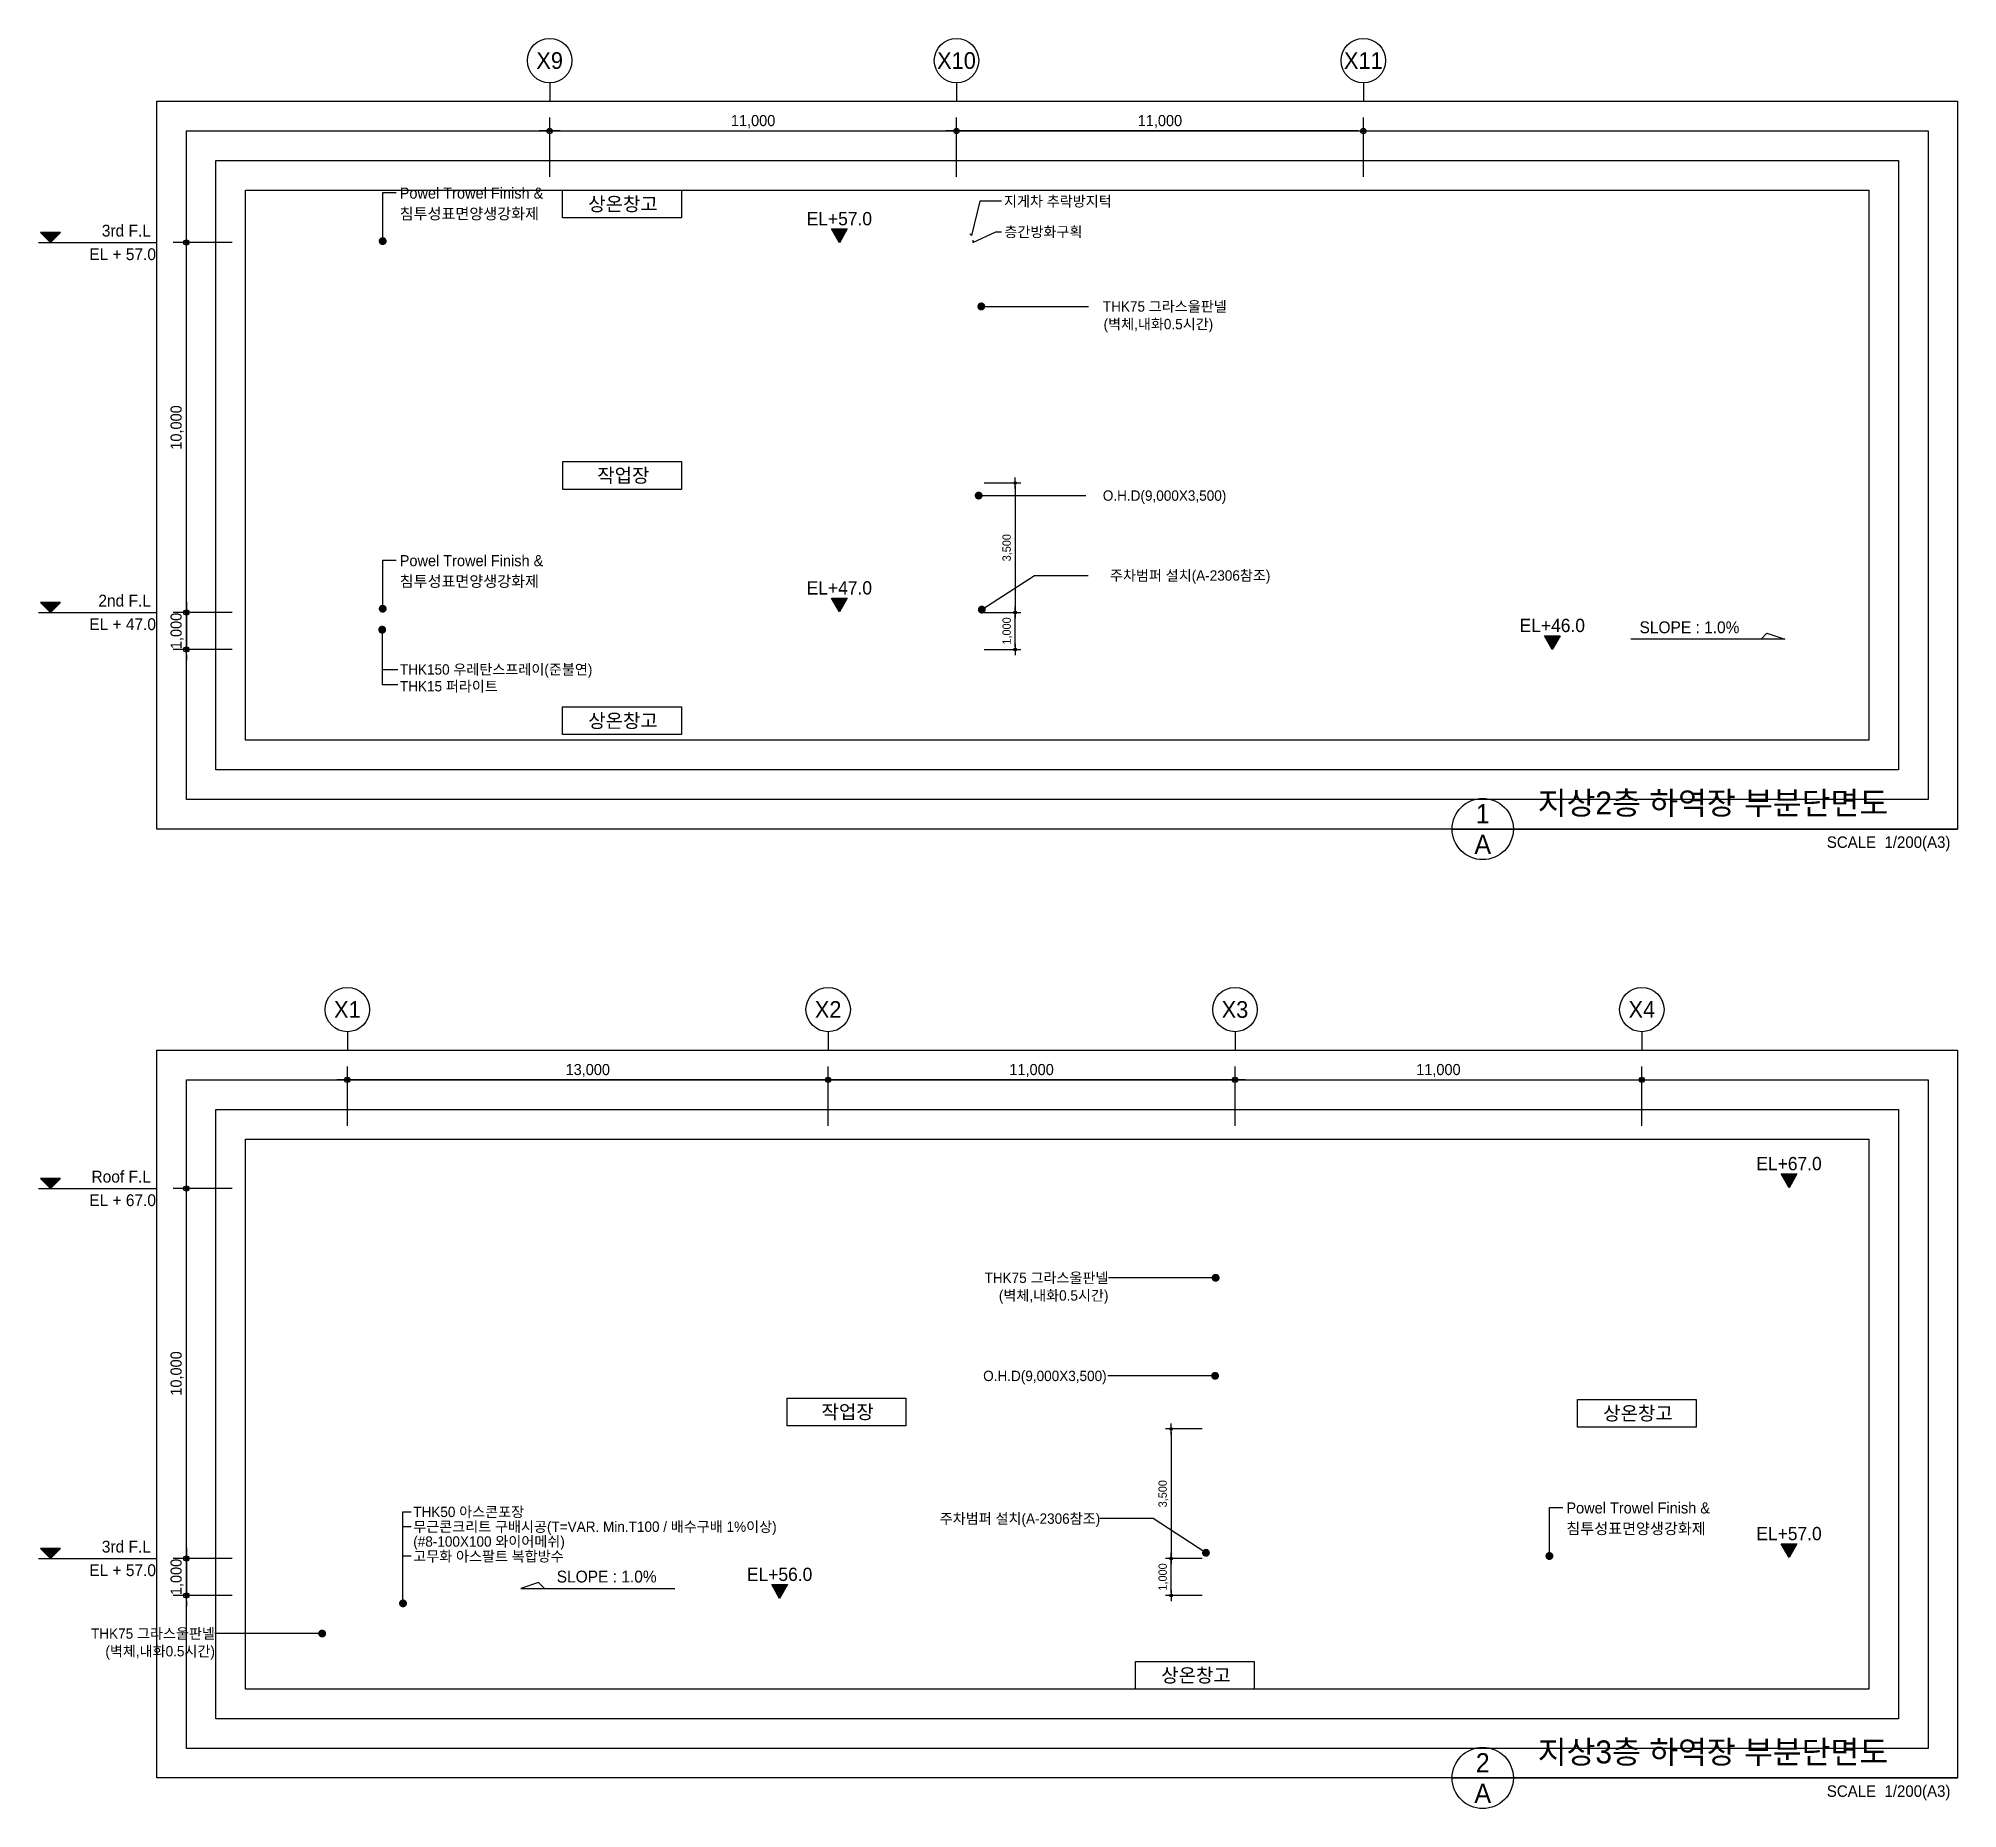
# Model space of a CAD drawing. Header units: millimetres. Extents: x 12103 to 165139, y 2913 to 53520.
# Drawn here: x 96103 to 147995, y 5672 to 53520 of the extents above; entities that cross this region are included whole.
import ezdxf
from ezdxf.enums import TextEntityAlignment as Align

# ---------------------------------------------------------------- set-up
doc = ezdxf.new("R2010")
doc.units = ezdxf.units.MM
for name, color, linetype in [('$ZCDB_AUDIT_GENERATED_600D18', 7, 'Continuous'), ('4A.TEC TEXT', 7, 'Continuous'), ('4A.TEC TEXT 2', 3, 'Continuous'), ('4A.TEC 심볼', 7, 'Continuous'), ('MK', 7, 'Continuous'), ('㈜SE&C DIM', 7, 'Continuous'), ('㈜SE&C TEXT 1', 3, 'Continuous'), ('㈜SE&C 벽체 3', 4, 'Continuous'), ('㈜SE&C 심볼', 7, 'Continuous')]:
    doc.layers.add(name, color=color, linetype=linetype)
doc.layers.add('DEFPOINT', color=135, linetype='Continuous', plot=False)
doc.styles.add('ARTINT-A1.$0$돋움', font='')
doc.styles.add('GHS', font='malgun.ttf')
doc.styles.add('나눔고딕', font='')
doc.styles.add('돋움', font='')
doc.styles.add('돋음체', font='')
doc.styles.add('울릉도L', font='')
doc.styles.get('ARTINT-A1.$0$돋움').set_extended_font_data('Dotum')
doc.styles.get('나눔고딕').set_extended_font_data('Dotum')
doc.styles.get('돋움').set_extended_font_data('Dotum')
doc.styles.get('돋음체').set_extended_font_data('Dotum')
doc.styles.get('울릉도L').set_extended_font_data('Dotum')
doc.dimstyles.new('DIM_600(외부치수)', dxfattribs={"dimscale": 400, "dimtxt": 3.3, "dimasz": 1, "dimexe": 2, "dimexo": 2, "dimgap": 1, "dimtad": 1, "dimdec": 0, "dimdsep": 46, "dimlunit": 6, "dimtxsty": '나눔고딕', "dimblk1": 'DIMDOT', "dimblk2": 'DIMDOT', "dimsah": 1, "dimcen": 2.5, "dimdle": 1.5, "dimclrd": 8, "dimclre": 8, "dimclrt": 3, "dimadec": 0, "dimazin": 0, "dimtfac": 1, "dimtdec": 0, "dimtix": 1, "dimtmove": 2, "dimatfit": 3, "dimldrblk": 'DIMDOT', "dimfxl": 1, "dimtvp": 1, "dimtolj": 1, "dimtzin": 0, "dimarcsym": 0})

msp = doc.modelspace()

# ---------------------------------------------------------------- texts
at = {"layer": '4A.TEC TEXT', "color": 3, "style": '돋음체'}
for s, p in [('상온창고', (111910.09, 49045)), ('작업장', (111918.42, 41706.02)), ('상온창고', (111910.09, 35076.09)), ('작업장', (117981.98, 16394.26)), ('상온창고', (139352.6, 16358.68)), ('상온창고', (127401.96, 9275))]:
    msp.add_text(s, height=375, dxfattribs=at).set_placement(p, align=Align.MIDDLE_CENTER)
at = {"layer": '4A.TEC TEXT', "style": '돋움'}
for s, p in [('지게차 추락방지턱', (122210.14, 49116.5)), ('층간방화구획', (122222.31, 48290.48)), ('THK150 우레탄스프레이(준불연)', (105877.77, 36463.04)), ('THK15 퍼라이트', (105877.77, 36008.82))]:
    msp.add_text(s, height=280, dxfattribs=at).set_placement(p, align=Align.MIDDLE_LEFT)
for s, p in [('THK75 그라스울판넬', (128234.04, 46274.96)), ('(벽체,내화0.5시간)', (127867.04, 45797.69)), ('O.H.D(9,000X3,500)', (128221.89, 41162.77, -104062.5)), ('주차범퍼 설치(A-2306참조)', (129413.25, 39002.77, -104062.5)), ('THK75 그라스울판넬', (125034.84, 20019.23)), ('(벽체,내화0.5시간)', (125034.84, 19541.96)), ('O.H.D(9,000X3,500)', (124986.75, 17368.01, -104062.5)), ('주차범퍼 설치(A-2306참조)', (124811.78, 13510.49, 50000)), ('THK75 그라스울판넬', (100876.66, 10403.4)), ('(벽체,내화0.5시간)', (100876.66, 9926.13))]:
    msp.add_text(s, height=280, dxfattribs=at).set_placement(p, align=Align.MIDDLE_RIGHT)
at = {"layer": '4A.TEC TEXT 2', "color": 3, "style": '나눔고딕'}
for s, p in [('지상2층 하역장 부분단면도', (136641.36, 32357)), ('지상3층 하역장 부분단면도', (136641.36, 6707))]:
    msp.add_text(s, height=621, dxfattribs=at).set_placement(p, align=Align.BOTTOM_LEFT)
for s, p in [('1', (135155.58, 32564)), ('A', (135155.58, 31736)), ('2', (135155.58, 6914)), ('A', (135155.58, 6086))]:
    msp.add_text(s, height=517.5, dxfattribs=at).set_placement(p, align=Align.MIDDLE)
for p in [(147800.59, 31546.72), (147800.59, 5896.72)]:
    msp.add_text('SCALE  1/200(A3)', height=310.5, dxfattribs=at).set_placement(p, align=Align.BOTTOM_RIGHT)
at = {"layer": 'MK', "style": '돋움'}
for p in [(139393.93, 37442.43), (110117.88, 11783.59)]:
    msp.add_text('SLOPE : 1.0%%%', height=320.229, dxfattribs=at).set_placement(p)
at = {"layer": '㈜SE&C TEXT 1', "style": '돋움'}
for s, p in [('EL+57.0', (117759.14, 48467.6)), ('EL+47.0', (117759.14, 38488.17)), ('EL+46.0', (137036.28, 37473.64)), ('EL+67.0', (143437.09, 22926.16)), ('EL+57.0', (143437.09, 12926.16)), ('EL+56.0', (116144.39, 11824.42))]:
    msp.add_text(s, height=359.847, dxfattribs=at).set_placement(p, align=Align.CENTER)
at = {"layer": '㈜SE&C 심볼', "style": 'ARTINT-A1.$0$돋움'}
for s, p in [('3rd F.L', (99144.89, 48163.44)), ('EL + 57.0', (99282.57, 47526.27)), ('2nd F.L', (99144.89, 38163.44)), ('EL + 47.0', (99282.57, 37526.27)), ('Roof F.L', (99144.89, 22593.44)), ('EL + 67.0', (99282.57, 21956.27)), ('3rd F.L', (99144.89, 12593.44)), ('EL + 57.0', (99282.57, 11956.27))]:
    msp.add_text(s, height=320.229, dxfattribs=at).set_placement(p, align=Align.RIGHT)

# ---------------------------------------------------------------- blocks, each defined once
blk = doc.blocks.new('DIMDOT')
at = {"color": 0}
blk.add_line((-2, 0), (2, 0), dxfattribs=at)
for radius in [0.5, 0.25]:
    blk.add_circle((0, 0), radius, dxfattribs=at)
blk = doc.blocks.new('*D12')
at = {"layer": '$ZCDB_AUDIT_GENERATED_600D18', "color": 8, "lineweight": -2, "transparency": 16777216}
for p, q in [((109927, 49780), (109927, 51380)), ((120927, 49780), (120927, 51380)), ((110071, 51020), (120783, 51020))]:
    blk.add_line(p, q, dxfattribs=at)
at = {"layer": 'Defpoints', "color": 0, "transparency": 16777216}
for p in [(120927, 51020), (109927, 49420), (120927, 49420)]:
    blk.add_point(p, dxfattribs=at)
at = {"layer": '$ZCDB_AUDIT_GENERATED_600D18', "color": 8, "lineweight": -2, "transparency": 16777216, "xscale": 144, "yscale": 144, "zscale": 144, "rotation": 180}
blk.add_blockref('DIMDOT', (109927, 51020), dxfattribs=at)
at = {"layer": '$ZCDB_AUDIT_GENERATED_600D18', "color": 8, "lineweight": -2, "transparency": 16777216, "xscale": 144, "yscale": 144, "zscale": 144}
blk.add_blockref('DIMDOT', (120927, 51020), dxfattribs=at)
at = {"layer": '$ZCDB_AUDIT_GENERATED_600D18', "color": 3, "transparency": 16777216, "insert": (115427, 51271), "char_height": 300, "attachment_point": 5, "style": '나눔고딕'}
blk.add_mtext('\\A1;11,000', dxfattribs=at)
blk = doc.blocks.new('ccs122')
at = {"layer": '4A.TEC 심볼'}
blk.add_line((0, 8), (0, 3), dxfattribs=at)
blk.add_circle((0, 14), 6, dxfattribs=at)
at = {"layer": '4A.TEC TEXT 2', "color": 3, "style": 'GHS'}
blk.add_attdef('NO', text='', height=4.5, dxfattribs=at).set_placement((-0.01, 14.02), align=Align.MIDDLE_CENTER)
blk = doc.blocks.new('*D13')
at = {"layer": '$ZCDB_AUDIT_GENERATED_600D18', "color": 8, "lineweight": -2, "transparency": 16777216}
for p, q in [((104457, 24130), (104457, 25730)), ((117457, 24130), (117457, 25730)), ((117313, 25370), (104601, 25370))]:
    blk.add_line(p, q, dxfattribs=at)
at = {"layer": 'Defpoints', "color": 0, "transparency": 16777216}
for p in [(104457, 25370), (104457, 23770), (117457, 23770)]:
    blk.add_point(p, dxfattribs=at)
at = {"layer": '$ZCDB_AUDIT_GENERATED_600D18', "color": 8, "lineweight": -2, "transparency": 16777216, "xscale": 144, "yscale": 144, "zscale": 144, "rotation": 180}
blk.add_blockref('DIMDOT', (104457, 25370), dxfattribs=at)
at = {"layer": '$ZCDB_AUDIT_GENERATED_600D18', "color": 8, "lineweight": -2, "transparency": 16777216, "xscale": 144, "yscale": 144, "zscale": 144}
blk.add_blockref('DIMDOT', (117457, 25370), dxfattribs=at)
at = {"layer": '$ZCDB_AUDIT_GENERATED_600D18', "color": 3, "transparency": 16777216, "insert": (110957, 25621), "char_height": 300, "attachment_point": 5, "style": '나눔고딕'}
blk.add_mtext('\\A1;13,000', dxfattribs=at)
blk = doc.blocks.new('*D14')
at = {"layer": '$ZCDB_AUDIT_GENERATED_600D18', "color": 8, "lineweight": -2, "transparency": 16777216}
for p, q in [((117457, 24130), (117457, 25730)), ((128457, 24130), (128457, 25730)), ((128313, 25370), (117601, 25370))]:
    blk.add_line(p, q, dxfattribs=at)
at = {"layer": 'Defpoints', "color": 0, "transparency": 16777216}
for p in [(117457, 25370), (117457, 23770), (128457, 23770)]:
    blk.add_point(p, dxfattribs=at)
at = {"layer": '$ZCDB_AUDIT_GENERATED_600D18', "color": 8, "lineweight": -2, "transparency": 16777216, "xscale": 144, "yscale": 144, "zscale": 144, "rotation": 180}
blk.add_blockref('DIMDOT', (117457, 25370), dxfattribs=at)
at = {"layer": '$ZCDB_AUDIT_GENERATED_600D18', "color": 8, "lineweight": -2, "transparency": 16777216, "xscale": 144, "yscale": 144, "zscale": 144}
blk.add_blockref('DIMDOT', (128457, 25370), dxfattribs=at)
at = {"layer": '$ZCDB_AUDIT_GENERATED_600D18', "color": 3, "transparency": 16777216, "insert": (122957, 25621), "char_height": 300, "attachment_point": 5, "style": '나눔고딕'}
blk.add_mtext('\\A1;11,000', dxfattribs=at)
blk = doc.blocks.new('*D15')
at = {"layer": '$ZCDB_AUDIT_GENERATED_600D18', "color": 8, "lineweight": -2, "transparency": 16777216}
for p, q in [((128457, 24130), (128457, 25730)), ((139457, 24130), (139457, 25730)), ((128601, 25370), (139313, 25370))]:
    blk.add_line(p, q, dxfattribs=at)
at = {"layer": 'Defpoints', "color": 0, "transparency": 16777216}
for p in [(139457, 25370), (128457, 23770), (139457, 23770)]:
    blk.add_point(p, dxfattribs=at)
at = {"layer": '$ZCDB_AUDIT_GENERATED_600D18', "color": 8, "lineweight": -2, "transparency": 16777216, "xscale": 144, "yscale": 144, "zscale": 144, "rotation": 180}
blk.add_blockref('DIMDOT', (128457, 25370), dxfattribs=at)
at = {"layer": '$ZCDB_AUDIT_GENERATED_600D18', "color": 8, "lineweight": -2, "transparency": 16777216, "xscale": 144, "yscale": 144, "zscale": 144}
blk.add_blockref('DIMDOT', (139457, 25370), dxfattribs=at)
at = {"layer": '$ZCDB_AUDIT_GENERATED_600D18', "color": 3, "transparency": 16777216, "insert": (133957, 25621), "char_height": 300, "attachment_point": 5, "style": '나눔고딕'}
blk.add_mtext('\\A1;11,000', dxfattribs=at)
blk = doc.blocks.new('*D23')
at = {"layer": '$ZCDB_AUDIT_GENERATED_600D18', "color": 8, "lineweight": -2, "transparency": 16777216}
for p, q in [((101345, 48003), (99745, 48003)), ((100105, 38147), (100105, 47859)), ((101345, 38003), (99745, 38003))]:
    blk.add_line(p, q, dxfattribs=at)
at = {"layer": 'Defpoints', "color": 0, "transparency": 16777216}
for p in [(100105, 48003), (101705, 48003), (101705, 38003)]:
    blk.add_point(p, dxfattribs=at)
at = {"layer": '$ZCDB_AUDIT_GENERATED_600D18', "color": 8, "lineweight": -2, "transparency": 16777216, "xscale": 144, "yscale": 144, "zscale": 144}
for p, rotation in [((100105, 48003), 90), ((100105, 38003), 270)]:
    blk.add_blockref('DIMDOT', p, dxfattribs=dict(at, rotation=rotation))
at = {"layer": '$ZCDB_AUDIT_GENERATED_600D18', "color": 3, "transparency": 16777216, "insert": (99854, 43003), "char_height": 300, "attachment_point": 5, "rotation": 90, "style": '나눔고딕'}
blk.add_mtext('\\A1;10,000', dxfattribs=at)
blk = doc.blocks.new('*D24')
at = {"layer": '$ZCDB_AUDIT_GENERATED_600D18', "color": 8, "lineweight": -2, "transparency": 16777216}
for p, q in [((101345, 38003), (99745, 38003)), ((100105, 38147), (100105, 38291)), ((100105, 38003), (100105, 37003)), ((101345, 37003), (99745, 37003)), ((100105, 36859), (100105, 36715))]:
    blk.add_line(p, q, dxfattribs=at)
at = {"layer": 'Defpoints', "color": 0, "transparency": 16777216}
for p in [(101705, 38003), (100105, 37003), (101705, 37003)]:
    blk.add_point(p, dxfattribs=at)
at = {"layer": '$ZCDB_AUDIT_GENERATED_600D18', "color": 8, "lineweight": -2, "transparency": 16777216, "xscale": 144, "yscale": 144, "zscale": 144}
for p, rotation in [((100105, 38003), 270), ((100105, 37003), 90)]:
    blk.add_blockref('DIMDOT', p, dxfattribs=dict(at, rotation=rotation))
at = {"layer": '$ZCDB_AUDIT_GENERATED_600D18', "color": 3, "transparency": 16777216, "insert": (99854, 37503), "char_height": 300, "attachment_point": 5, "rotation": 90, "style": '나눔고딕'}
blk.add_mtext('\\A1;1,000', dxfattribs=at)
blk = doc.blocks.new('*D25')
at = {"layer": '$ZCDB_AUDIT_GENERATED_600D18', "color": 8, "lineweight": -2, "transparency": 16777216}
for p, q in [((101345, 22433), (99745, 22433)), ((100105, 12577), (100105, 22289)), ((101345, 12433), (99745, 12433))]:
    blk.add_line(p, q, dxfattribs=at)
at = {"layer": 'Defpoints', "color": 0, "transparency": 16777216}
for p in [(100105, 22433), (101705, 22433), (101705, 12433)]:
    blk.add_point(p, dxfattribs=at)
at = {"layer": '$ZCDB_AUDIT_GENERATED_600D18', "color": 8, "lineweight": -2, "transparency": 16777216, "xscale": 144, "yscale": 144, "zscale": 144}
for p, rotation in [((100105, 22433), 90), ((100105, 12433), 270)]:
    blk.add_blockref('DIMDOT', p, dxfattribs=dict(at, rotation=rotation))
at = {"layer": '$ZCDB_AUDIT_GENERATED_600D18', "color": 3, "transparency": 16777216, "insert": (99854, 17433), "char_height": 300, "attachment_point": 5, "rotation": 90, "style": '나눔고딕'}
blk.add_mtext('\\A1;10,000', dxfattribs=at)
blk = doc.blocks.new('*D26')
at = {"layer": '$ZCDB_AUDIT_GENERATED_600D18', "color": 8, "lineweight": -2, "transparency": 16777216}
for p, q in [((100105, 12577), (100105, 12721)), ((101345, 12433), (99745, 12433)), ((100105, 12433), (100105, 11433)), ((101345, 11433), (99745, 11433)), ((100105, 11289), (100105, 11145))]:
    blk.add_line(p, q, dxfattribs=at)
at = {"layer": 'Defpoints', "color": 0, "transparency": 16777216}
for p in [(101705, 12433), (100105, 11433), (101705, 11433)]:
    blk.add_point(p, dxfattribs=at)
at = {"layer": '$ZCDB_AUDIT_GENERATED_600D18', "color": 8, "lineweight": -2, "transparency": 16777216, "xscale": 144, "yscale": 144, "zscale": 144}
for p, rotation in [((100105, 12433), 270), ((100105, 11433), 90)]:
    blk.add_blockref('DIMDOT', p, dxfattribs=dict(at, rotation=rotation))
at = {"layer": '$ZCDB_AUDIT_GENERATED_600D18', "color": 3, "transparency": 16777216, "insert": (99854, 11933), "char_height": 300, "attachment_point": 5, "rotation": 90, "style": '나눔고딕'}
blk.add_mtext('\\A1;1,000', dxfattribs=at)
blk = doc.blocks.new('A$Ce075d0a7')
at = {"layer": '㈜SE&C 심볼', "color": 1}
for p, q in [((107, 1419), (468, 1419)), ((107, 107), (107, 1419))]:
    blk.add_line(p, q, dxfattribs=at)
at = {"layer": '㈜SE&C 심볼', "color": 1, "const_width": 107}
blk.add_lwpolyline([(107, 53, 1), (107, 160, 1)], format="xyb", close=True, dxfattribs=at)
at = {"layer": '4A.TEC TEXT', "style": '돋움'}
for s, p in [('Powel Trowel Finish &', (567, 1406)), ('침투성표면양생강화제', (567, 849))]:
    blk.add_text(s, height=300, dxfattribs=at).set_placement(p, align=Align.MIDDLE_LEFT)
blk = doc.blocks.new('*D31')
at = {"layer": 'Defpoints', "color": 0, "transparency": 16777216}
for p in [(121527, 38003), (122512, 38003), (121527, 37003)]:
    blk.add_point(p, dxfattribs=at)
at = {"layer": '㈜SE&C DIM', "color": 8, "lineweight": -2, "transparency": 16777216}
for p, q in [((121677, 38003), (122662, 38003)), ((122512, 37078), (122512, 37928)), ((121677, 37003), (122662, 37003))]:
    blk.add_line(p, q, dxfattribs=at)
at = {"layer": '㈜SE&C DIM', "color": 8, "lineweight": -2, "transparency": 16777216, "xscale": 75, "yscale": 75, "zscale": 75}
for p, rotation in [((122512, 38003), 90), ((122512, 37003), 270)]:
    blk.add_blockref('DIMDOT', p, dxfattribs=dict(at, rotation=rotation))
at = {"layer": '㈜SE&C DIM', "color": 3, "transparency": 16777216, "insert": (122303, 37503), "char_height": 225, "attachment_point": 5, "rotation": 90, "style": '나눔고딕'}
blk.add_mtext('\\A1;1,000', dxfattribs=at)
blk = doc.blocks.new('*D32')
at = {"layer": 'Defpoints', "color": 0, "transparency": 16777216}
for p in [(121527, 41503), (121527, 38003), (122512, 38003)]:
    blk.add_point(p, dxfattribs=at)
at = {"layer": '㈜SE&C DIM', "color": 8, "lineweight": -2, "transparency": 16777216}
for p, q in [((121677, 41503), (122662, 41503)), ((122512, 41428), (122512, 38078)), ((121677, 38003), (122662, 38003))]:
    blk.add_line(p, q, dxfattribs=at)
at = {"layer": '㈜SE&C DIM', "color": 8, "lineweight": -2, "transparency": 16777216, "xscale": 75, "yscale": 75, "zscale": 75}
for p, rotation in [((122512, 41503), 90), ((122512, 38003), 270)]:
    blk.add_blockref('DIMDOT', p, dxfattribs=dict(at, rotation=rotation))
at = {"layer": '㈜SE&C DIM', "color": 3, "transparency": 16777216, "insert": (122303, 39753), "char_height": 225, "attachment_point": 5, "rotation": 90, "style": '나눔고딕'}
blk.add_mtext('\\A1;3,500', dxfattribs=at)
blk = doc.blocks.new('*D33')
at = {"layer": 'Defpoints', "color": 0, "transparency": 16777216}
for p in [(126731, 12433), (127716, 12433), (127716, 11433)]:
    blk.add_point(p, dxfattribs=at)
at = {"layer": '㈜SE&C DIM', "color": 8, "lineweight": -2, "transparency": 16777216}
for p, q in [((127566, 12433), (126581, 12433)), ((126731, 11508), (126731, 12358)), ((127566, 11433), (126581, 11433))]:
    blk.add_line(p, q, dxfattribs=at)
at = {"layer": '㈜SE&C DIM', "color": 8, "lineweight": -2, "transparency": 16777216, "xscale": 75, "yscale": 75, "zscale": 75}
for p, rotation in [((126731, 12433), 90), ((126731, 11433), 270)]:
    blk.add_blockref('DIMDOT', p, dxfattribs=dict(at, rotation=rotation))
at = {"layer": '㈜SE&C DIM', "color": 3, "transparency": 16777216, "insert": (126521, 11933), "char_height": 225, "attachment_point": 5, "rotation": 90, "style": '나눔고딕'}
blk.add_mtext('\\A1;1,000', dxfattribs=at)
blk = doc.blocks.new('*D34')
at = {"layer": 'Defpoints', "color": 0, "transparency": 16777216}
for p in [(127716, 15933), (126731, 12433), (127716, 12433)]:
    blk.add_point(p, dxfattribs=at)
at = {"layer": '㈜SE&C DIM', "color": 8, "lineweight": -2, "transparency": 16777216}
for p, q in [((127566, 15933), (126581, 15933)), ((126731, 15858), (126731, 12508)), ((127566, 12433), (126581, 12433))]:
    blk.add_line(p, q, dxfattribs=at)
at = {"layer": '㈜SE&C DIM', "color": 8, "lineweight": -2, "transparency": 16777216, "xscale": 75, "yscale": 75, "zscale": 75}
for p, rotation in [((126731, 15933), 90), ((126731, 12433), 270)]:
    blk.add_blockref('DIMDOT', p, dxfattribs=dict(at, rotation=rotation))
at = {"layer": '㈜SE&C DIM', "color": 3, "transparency": 16777216, "insert": (126521, 14183), "char_height": 225, "attachment_point": 5, "rotation": 90, "style": '나눔고딕'}
blk.add_mtext('\\A1;3,500', dxfattribs=at)
blk = doc.blocks.new('A$C3656850f')
at = {"layer": '4A.TEC 심볼', "color": 1}
for p, q in [((324, 2179), (107, 2179)), ((324, 1379), (107, 1379))]:
    blk.add_line(p, q, dxfattribs=at)
blk.add_lwpolyline([(107, 107), (107, 2579), (324, 2579)], dxfattribs=at)
at = {"layer": '4A.TEC 심볼', "color": 1, "const_width": 107}
blk.add_lwpolyline([(107, 160, 1), (107, 53, 1)], format="xyb", close=True, dxfattribs=at)
at = {"layer": '4A.TEC TEXT', "style": '돋움'}
for s, p in [('THK50 아스콘포장', (384, 2579)), ('무근콘크리트 구배시공(T=VAR. Min.T100 / 배수구배 1%이상)', (384, 2179)), ('고무화 아스팔트 복합방수', (384, 1379)), ('(#8-100X100 와이어메쉬)', (384, 1779))]:
    blk.add_text(s, height=280, dxfattribs=at).set_placement(p, align=Align.MIDDLE_LEFT)
blk = doc.blocks.new('*D35')
at = {"layer": '$ZCDB_AUDIT_GENERATED_600D18', "color": 8, "lineweight": -2, "transparency": 16777216}
for p, q in [((120927, 49780), (120927, 51380)), ((131927, 49780), (131927, 51380)), ((131783, 51020), (121071, 51020))]:
    blk.add_line(p, q, dxfattribs=at)
at = {"layer": 'Defpoints', "color": 0, "transparency": 16777216}
for p in [(120927, 51020), (120927, 49420), (131927, 49420)]:
    blk.add_point(p, dxfattribs=at)
at = {"layer": '$ZCDB_AUDIT_GENERATED_600D18', "color": 8, "lineweight": -2, "transparency": 16777216, "xscale": 144, "yscale": 144, "zscale": 144, "rotation": 180}
blk.add_blockref('DIMDOT', (120927, 51020), dxfattribs=at)
at = {"layer": '$ZCDB_AUDIT_GENERATED_600D18', "color": 8, "lineweight": -2, "transparency": 16777216, "xscale": 144, "yscale": 144, "zscale": 144}
blk.add_blockref('DIMDOT', (131927, 51020), dxfattribs=at)
at = {"layer": '$ZCDB_AUDIT_GENERATED_600D18', "color": 3, "transparency": 16777216, "insert": (126427, 51271), "char_height": 300, "attachment_point": 5, "style": '나눔고딕'}
blk.add_mtext('\\A1;11,000', dxfattribs=at)

# ---------------------------------------------------------------- dimensions: what is measured, and where the dimension line sits
at = {"layer": '$ZCDB_AUDIT_GENERATED_600D18'}
for base, p1, p2, angle, picture, middle in [((120926.95, 51020), (109926.95, 49420), (120926.95, 49420), 0, '*D12', (115426.95, 51271.1)), ((120926.95, 51020), (131926.95, 49420), (120926.95, 49420), 180, '*D35', (126426.95, 51271.1)), ((100105, 48003.33), (101705, 38003.33), (101705, 48003.33), 90, '*D23', (99853.9, 43003.33)), ((100105, 37003.33), (101705, 38003.33), (101705, 37003.33), 270, '*D24', (99853.9, 37503.33)), ((104456.95, 25370), (117456.95, 23770), (104456.95, 23770), 180, '*D13', (110956.95, 25621.1)), ((117456.95, 25370), (128456.95, 23770), (117456.95, 23770), 180, '*D14', (122956.95, 25621.1)), ((139456.95, 25370), (128456.95, 23770), (139456.95, 23770), 0, '*D15', (133956.95, 25621.1)), ((100105, 22433.33), (101705, 12433.33), (101705, 22433.33), 90, '*D25', (99853.9, 17433.33)), ((100105, 11433.33), (101705, 12433.33), (101705, 11433.33), 270, '*D26', (99853.9, 11933.33))]:
    dim = msp.add_linear_dim(base=base, p1=p1, p2=p2, angle=angle, dimstyle='DIM_600(외부치수)', override={"dimscale": 600, "dimtxt": 0.5, "dimasz": 0.24, "dimexe": 0.6, "dimexo": 0.6, "dimgap": 0.12, "dimdec": 1, "dimdle": 0.5}, dxfattribs=at)
    dim.commit()
    dim.dimension.update_dxf_attribs({"geometry": picture, "text_midpoint": middle})
at = {"layer": '㈜SE&C DIM'}
for base, p1, p2, angle, picture, middle in [((122512.21, 38003.33), (121526.95, 41503.33), (121526.95, 38003.33), 270, '*D32', (122302.88, 39753.33)), ((122512.21, 38003.33), (121526.95, 37003.33), (121526.95, 38003.33), 90, '*D31', (122302.88, 37503.33)), ((126730.63, 12433.33), (127715.89, 15933.33), (127715.89, 12433.33), 270, '*D34', (126521.3, 14183.33)), ((126730.63, 12433.33), (127715.89, 11433.33), (127715.89, 12433.33), 90, '*D33', (126521.3, 11933.33))]:
    dim = msp.add_linear_dim(base=base, p1=p1, p2=p2, angle=angle, dimstyle='DIM_600(외부치수)', override={"dimscale": 75, "dimtxt": 3}, dxfattribs=at)
    dim.commit()
    dim.dimension.update_dxf_attribs({"geometry": picture, "text_midpoint": middle})

# ---------------------------------------------------------------- hatches: boundary and pattern name
at = {"layer": '㈜SE&C 심볼'}
for points in [[(96163.44, 48270.18), (96430.29, 48003.33), (96697.15, 48270.18)], [(117759.14, 47996.37), (117544.02, 48368.97), (117974.26, 48368.97)], [(96163.44, 38270.18), (96430.29, 38003.33), (96697.15, 38270.18)], [(117759.14, 38016.94), (117544.02, 38389.54), (117974.26, 38389.54)], [(137036.28, 37002.41), (136821.16, 37375.01), (137251.4, 37375.01)], [(96163.44, 22700.18), (96430.29, 22433.33), (96697.15, 22700.18)], [(143437.09, 22454.93), (143221.97, 22827.53), (143652.21, 22827.53)], [(96163.44, 12700.18), (96430.29, 12433.33), (96697.15, 12700.18)], [(143437.09, 12454.93), (143221.97, 12827.53), (143652.21, 12827.53)], [(116144.39, 11353.19), (115929.27, 11725.79), (116359.51, 11725.79)]]:
    msp.add_hatch(color=256, dxfattribs=at).paths.add_polyline_path(points)

# ---------------------------------------------------------------- linework, layer by layer
for points in [[(113487.07, 48670), (110275.83, 48670), (110275.83, 49420), (113487.07, 49420)], [(113495.41, 41331.02), (110284.16, 41331.02), (110284.16, 42081.02), (113495.41, 42081.02)], [(113487.07, 34701.09), (110275.83, 34701.09), (110275.83, 35451.09), (113487.07, 35451.09)], [(119558.97, 16019.26), (116347.72, 16019.26), (116347.72, 16769.26), (119558.97, 16769.26)], [(140929.59, 15983.68), (137718.34, 15983.68), (137718.34, 16733.68), (140929.59, 16733.68)], [(128978.95, 8900), (125767.7, 8900), (125767.7, 9650), (128978.95, 9650)]]:
    msp.add_lwpolyline(points, close=True)
at = {"layer": '4A.TEC 심볼', "color": 1}
for p in [(105398.75, 36463.04), (105817.77, 36045.24)]:
    msp.add_line(p, (105398.75, 36045.24), dxfattribs=at)
at = {"layer": '4A.TEC 심볼'}
for p, q in [((134327.58, 32150), (147995, 32150)), ((134327.58, 6500), (147995, 6500))]:
    msp.add_line(p, q, dxfattribs=at)
at = {"layer": '4A.TEC 심볼', "color": 1}
for points in [[(122141.27, 49116.5), (121561.36, 49116.5), (121336.36, 48192.22), (121289.22, 48239.36)], [(121369.7, 48067.14), (121369.7, 48000.47), (121986.73, 48290.48), (122141.27, 48290.48)], [(121596.69, 46274.96), (124495.26, 46274.96)], [(105398.75, 37537.83), (105398.75, 36463.04), (105817.77, 36463.04)], [(127933.42, 20019.23), (125034.84, 20019.23)], [(127918.05, 17370.46), (125019.48, 17370.46)], [(103775.24, 10403.4), (100876.66, 10403.4)]]:
    msp.add_lwpolyline(points, dxfattribs=at)
at = {"layer": '4A.TEC 심볼', "color": 1, "const_width": 106.74}
for points in [[(121650.06, 46274.96, 1), (121543.31, 46274.96, 1)], [(105398.75, 37591.2, 1), (105398.75, 37484.46, 1)], [(127880.05, 20019.23, -1), (127986.79, 20019.23, -1)], [(127864.68, 17370.46, -1), (127971.42, 17370.46, -1)], [(103721.86, 10403.4, -1), (103828.61, 10403.4, -1)]]:
    msp.add_lwpolyline(points, format="xyb", close=True, dxfattribs=at)
for points, elevation in [([(121579.78, 41162.77, 1), (121473.04, 41162.77, 1)], -104062.5), ([(121665.41, 38079.48, 1), (121558.67, 38079.48, 1)], -104062.5), ([(127616.87, 12587.2, -1), (127723.62, 12587.2, -1)], 50000)]:
    msp.add_lwpolyline(points, format="xyb", close=True, dxfattribs=dict(at, elevation=elevation))
at = {"layer": '4A.TEC 심볼', "color": 1}
for points, elevation in [([(121526.41, 41162.77), (124424.99, 41162.77)], -104062.5), ([(121612.04, 38079.48), (123033.76, 39002.77), (124483.04, 39002.77)], -104062.5), ([(127670.24, 12587.2), (126248.53, 13510.49), (124799.24, 13510.49)], 50000)]:
    msp.add_lwpolyline(points, dxfattribs=dict(at, elevation=elevation))
at = {"layer": '4A.TEC 심볼'}
for centre in [(135155.58, 32150), (135155.58, 6500)]:
    msp.add_circle(centre, 828, dxfattribs=at)
at = {"layer": 'DEFPOINT'}
for points in [[(99305, 51820), (147995, 51820), (147995, 32150), (99305, 32150)], [(100105, 51020), (147195, 51020), (147195, 32950), (100105, 32950)], [(100905, 50220), (146395, 50220), (146395, 33750), (100905, 33750)], [(101705, 49420), (145595, 49420), (145595, 34550), (101705, 34550)], [(99305, 26170), (147995, 26170), (147995, 6500), (99305, 6500)], [(100105, 25370), (147195, 25370), (147195, 7300), (100105, 7300)], [(100905, 24570), (146395, 24570), (146395, 8100), (100905, 8100)], [(101705, 23770), (145595, 23770), (145595, 8900), (101705, 8900)]]:
    msp.add_lwpolyline(points, close=True, dxfattribs=at)
at = {"layer": 'MK'}
for points in [[(142680.51, 37282.32), (142840.63, 37442.43), (143320.97, 37282.32), (139157.99, 37282.32)], [(109785.92, 11623.47), (109625.8, 11783.59), (109145.46, 11623.47), (113308.44, 11623.47)]]:
    msp.add_lwpolyline(points, dxfattribs=at)
at = {"layer": '㈜SE&C 벽체 3', "color": 252}
for points in [[(117759.14, 47996.37), (117544.02, 48368.97), (117974.26, 48368.97), (117759.14, 47996.37)], [(117759.14, 38016.94), (117544.02, 38389.54), (117974.26, 38389.54), (117759.14, 38016.94)], [(137036.28, 37002.41), (136821.16, 37375.01), (137251.4, 37375.01), (137036.28, 37002.41)], [(143437.09, 22454.93), (143221.97, 22827.53), (143652.21, 22827.53), (143437.09, 22454.93)], [(143437.09, 12454.93), (143221.97, 12827.53), (143652.21, 12827.53), (143437.09, 12454.93)], [(116144.39, 11353.19), (115929.27, 11725.79), (116359.51, 11725.79), (116144.39, 11353.19)]]:
    msp.add_lwpolyline(points, close=True, dxfattribs=at)
at = {"layer": '㈜SE&C 심볼'}
for p, q in [((96102.71, 48003.33), (99305, 48003.33)), ((96102.71, 38003.33), (99305, 38003.33)), ((96102.71, 22433.33), (99305, 22433.33)), ((96102.71, 12433.33), (99305, 12433.33))]:
    msp.add_line(p, q, dxfattribs=at)
at = {"layer": '㈜SE&C 심볼', "elevation": -14682.47}
for points in [[(96430.29, 48003.33), (96697.15, 48270.18), (96163.44, 48270.18), (96430.29, 48003.33)], [(96430.29, 38003.33), (96697.15, 38270.18), (96163.44, 38270.18), (96430.29, 38003.33)], [(96430.29, 22433.33), (96697.15, 22700.18), (96163.44, 22700.18), (96430.29, 22433.33)], [(96430.29, 12433.33), (96697.15, 12700.18), (96163.44, 12700.18), (96430.29, 12433.33)]]:
    msp.add_lwpolyline(points, dxfattribs=at)

# ---------------------------------------------------------------- block references
for name, p in [('A$Ce075d0a7', (105305.73, 47933.06)), ('A$Ce075d0a7', (105305.73, 37997.66)), ('A$C3656850f', (105854.17, 11113.03)), ('A$Ce075d0a7', (136850.69, 12393.6))]:
    msp.add_blockref(name, p)
at = {"layer": '4A.TEC 심볼'}
ref = msp.add_blockref('ccs122', (109926.95, 51520), dxfattribs=dict(at, xscale=99.99999954993666, yscale=99.99999954993666, zscale=99.99999954993666))
ref.add_attrib('NO', 'X9', dxfattribs={"layer": '0', "color": 3, "height": 450, "style": '울릉도L'}).set_placement((109926.33, 52921.79, -1666.67), align=Align.MIDDLE_CENTER)
ref = msp.add_blockref('ccs122', (120926.95, 51520), dxfattribs=dict(at, xscale=99.99999954993666, yscale=99.99999954993666, zscale=99.99999954993666))
ref.add_attrib('NO', 'X10', dxfattribs={"layer": '0', "color": 3, "height": 450, "style": '울릉도L'}).set_placement((120926.33, 52921.79, -1666.67), align=Align.MIDDLE_CENTER)
ref = msp.add_blockref('ccs122', (131926.95, 51520), dxfattribs=dict(at, xscale=99.99999954993666, yscale=99.99999954993666, zscale=99.99999954993666))
ref.add_attrib('NO', 'X11', dxfattribs={"layer": '0', "color": 3, "height": 450, "style": '울릉도L'}).set_placement((131926.33, 52921.79, -1666.67), align=Align.MIDDLE_CENTER)
ref = msp.add_blockref('ccs122', (104456.95, 25870), dxfattribs=dict(at, xscale=99.99999954993666, yscale=99.99999954993666, zscale=99.99999954993666))
ref.add_attrib('NO', 'X1', dxfattribs={"layer": '0', "color": 3, "height": 450, "style": '울릉도L'}).set_placement((104456.33, 27271.79, -1666.67), align=Align.MIDDLE_CENTER)
ref = msp.add_blockref('ccs122', (117456.95, 25870), dxfattribs=dict(at, xscale=99.99999954993666, yscale=99.99999954993666, zscale=99.99999954993666))
ref.add_attrib('NO', 'X2', dxfattribs={"layer": '0', "color": 3, "height": 450, "style": '울릉도L'}).set_placement((117456.33, 27271.79, -1666.67), align=Align.MIDDLE_CENTER)
ref = msp.add_blockref('ccs122', (128456.95, 25870), dxfattribs=dict(at, xscale=99.99999954993666, yscale=99.99999954993666, zscale=99.99999954993666))
ref.add_attrib('NO', 'X3', dxfattribs={"layer": '0', "color": 3, "height": 450, "style": '울릉도L'}).set_placement((128456.33, 27271.79, -1666.67), align=Align.MIDDLE_CENTER)
ref = msp.add_blockref('ccs122', (139456.95, 25870), dxfattribs=dict(at, xscale=99.99999954993666, yscale=99.99999954993666, zscale=99.99999954993666))
ref.add_attrib('NO', 'X4', dxfattribs={"layer": '0', "color": 3, "height": 450, "style": '울릉도L'}).set_placement((139456.33, 27271.79, -1666.67), align=Align.MIDDLE_CENTER)

msp.set_redraw_order([(e.dxf.handle, doc.entitydb.next_handle()) for e in msp.query("TEXT MTEXT ATTDEF DIMENSION ARC_DIMENSION")])  # texts and dimensions are drawn at this point

doc.saveas('drawing.dxf')
